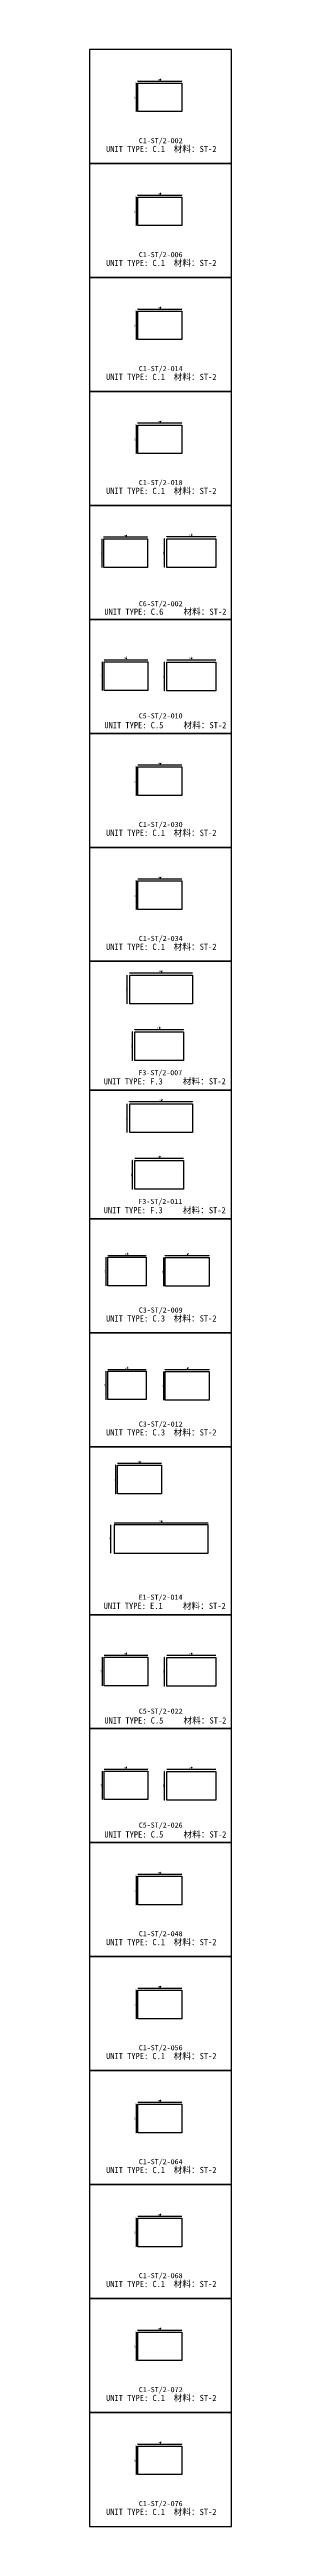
# Model space of a CAD drawing. Header units: millimetres. Extents: x -46966 to 138077, y -48408 to 2116.
# Drawn here: x 19477 to 22269, y -48408 to 47 of the extents above; entities that cross this region are included whole.
import ezdxf
from ezdxf.enums import TextEntityAlignment as Align

# ---------------------------------------------------------------- set-up
doc = ezdxf.new("R2010")
doc.units = ezdxf.units.MM
doc.layers.add('PART_NUMBER', color=3, linetype='Continuous')
doc.styles.add('样式 1', font='')
doc.styles.get('样式 1').set_extended_font_data('NSimSun')
doc.dimstyles.new('副本 ISO-25', dxfattribs={"dimtxt": 25, "dimasz": 10, "dimexe": 1.5, "dimexo": 0.5, "dimtad": 1, "dimlfac": 0.03937, "dimlunit": 5, "dimtxsty": '样式 1', "dimblk": 'ARCHTICK', "dimcen": 2.5, "dimclrd": 256, "dimclrt": 1, "dimazin": 3, "dimtfac": 1, "dimtmove": 0, "dimatfit": 3, "dimfxlon": 1})

# ---------------------------------------------------------------- blocks, each defined once
blk = doc.blocks.new('_ArchTick')
at = {"color": 0, "linetype": 'ByBlock', "const_width": 0.15}
blk.add_lwpolyline([(-0.5, -0.5), (0.5, 0.5)], dxfattribs=at)
blk = doc.blocks.new('*D725')
at = {"color": 0, "lineweight": -2, "transparency": 16777216}
for p, q in [((20430, -571), (20430, -568)), ((21290, -571), (21290, -568))]:
    blk.add_line(p, q, dxfattribs=at)
at = {"lineweight": -2, "transparency": 16777216}
blk.add_line((20430, -570), (21290, -570), dxfattribs=at)
at = {"layer": 'Defpoints', "color": 0, "transparency": 16777216}
for p in [(20430, -609), (21290, -570), (21290, -609)]:
    blk.add_point(p, dxfattribs=at)
at = {"lineweight": -2, "transparency": 16777216, "xscale": 10, "yscale": 10, "zscale": 10, "rotation": 180}
blk.add_blockref('_ArchTick', (20430, -570), dxfattribs=at)
at = {"lineweight": -2, "transparency": 16777216, "xscale": 10, "yscale": 10, "zscale": 10}
blk.add_blockref('_ArchTick', (21290, -570), dxfattribs=at)
at = {"color": 1, "transparency": 16777216, "insert": (20860, -541), "char_height": 25, "attachment_point": 5, "style": '样式 1'}
blk.add_mtext('\\A1;33{\\H1x;\\S7/8;}"', dxfattribs=at)
blk = doc.blocks.new('*D726')
at = {"color": 0, "lineweight": -2, "transparency": 16777216}
for p, q in [((20394, -609), (20392, -609)), ((20394, -1168), (20392, -1168))]:
    blk.add_line(p, q, dxfattribs=at)
at = {"lineweight": -2, "transparency": 16777216}
blk.add_line((20393, -609), (20393, -1168), dxfattribs=at)
at = {"layer": 'Defpoints', "color": 0, "transparency": 16777216}
for p in [(20430, -609), (20393, -1168), (20430, -1168)]:
    blk.add_point(p, dxfattribs=at)
at = {"lineweight": -2, "transparency": 16777216, "xscale": 10, "yscale": 10, "zscale": 10}
for p, rotation in [((20393, -609), 90), ((20393, -1168), 270)]:
    blk.add_blockref('_ArchTick', p, dxfattribs=dict(at, rotation=rotation))
at = {"color": 1, "transparency": 16777216, "insert": (20380, -889), "char_height": 25, "attachment_point": 5, "rotation": 90, "style": '样式 1'}
blk.add_mtext('\\A1;22"', dxfattribs=at)
blk = doc.blocks.new('*D739')
at = {"color": 0, "lineweight": -2, "transparency": 16777216}
for p, q in [((20430, -2800), (20430, -2798)), ((21290, -2800), (21290, -2798))]:
    blk.add_line(p, q, dxfattribs=at)
at = {"lineweight": -2, "transparency": 16777216}
blk.add_line((20430, -2799), (21290, -2799), dxfattribs=at)
at = {"layer": 'Defpoints', "color": 0, "transparency": 16777216}
for p in [(20430, -2839), (21290, -2799), (21290, -2839)]:
    blk.add_point(p, dxfattribs=at)
at = {"lineweight": -2, "transparency": 16777216, "xscale": 10, "yscale": 10, "zscale": 10, "rotation": 180}
blk.add_blockref('_ArchTick', (20430, -2799), dxfattribs=at)
at = {"lineweight": -2, "transparency": 16777216, "xscale": 10, "yscale": 10, "zscale": 10}
blk.add_blockref('_ArchTick', (21290, -2799), dxfattribs=at)
at = {"color": 1, "transparency": 16777216, "insert": (20860, -2770), "char_height": 25, "attachment_point": 5, "style": '样式 1'}
blk.add_mtext('\\A1;33{\\H1x;\\S7/8;}"', dxfattribs=at)
blk = doc.blocks.new('*D740')
at = {"color": 0, "lineweight": -2, "transparency": 16777216}
for p, q in [((20394, -2839), (20392, -2839)), ((20394, -3398), (20392, -3398))]:
    blk.add_line(p, q, dxfattribs=at)
at = {"lineweight": -2, "transparency": 16777216}
blk.add_line((20393, -2839), (20393, -3398), dxfattribs=at)
at = {"layer": 'Defpoints', "color": 0, "transparency": 16777216}
for p in [(20430, -2839), (20393, -3398), (20430, -3398)]:
    blk.add_point(p, dxfattribs=at)
at = {"lineweight": -2, "transparency": 16777216, "xscale": 10, "yscale": 10, "zscale": 10}
for p, rotation in [((20393, -2839), 90), ((20393, -3398), 270)]:
    blk.add_blockref('_ArchTick', p, dxfattribs=dict(at, rotation=rotation))
at = {"color": 1, "transparency": 16777216, "insert": (20380, -3118), "char_height": 25, "attachment_point": 5, "rotation": 90, "style": '样式 1'}
blk.add_mtext('\\A1;22"', dxfattribs=at)
blk = doc.blocks.new('*D749')
at = {"color": 0, "lineweight": -2, "transparency": 16777216}
for p, q in [((20430, -5030), (20430, -5027)), ((21290, -5030), (21290, -5027))]:
    blk.add_line(p, q, dxfattribs=at)
at = {"lineweight": -2, "transparency": 16777216}
blk.add_line((20430, -5029), (21290, -5029), dxfattribs=at)
at = {"layer": 'Defpoints', "color": 0, "transparency": 16777216}
for p in [(20430, -5068), (21290, -5029), (21290, -5068)]:
    blk.add_point(p, dxfattribs=at)
at = {"lineweight": -2, "transparency": 16777216, "xscale": 10, "yscale": 10, "zscale": 10, "rotation": 180}
blk.add_blockref('_ArchTick', (20430, -5029), dxfattribs=at)
at = {"lineweight": -2, "transparency": 16777216, "xscale": 10, "yscale": 10, "zscale": 10}
blk.add_blockref('_ArchTick', (21290, -5029), dxfattribs=at)
at = {"color": 1, "transparency": 16777216, "insert": (20860, -5000), "char_height": 25, "attachment_point": 5, "style": '样式 1'}
blk.add_mtext('\\A1;33{\\H1x;\\S7/8;}"', dxfattribs=at)
blk = doc.blocks.new('*D750')
at = {"color": 0, "lineweight": -2, "transparency": 16777216}
for p, q in [((20394, -5068), (20392, -5068)), ((20394, -5627), (20392, -5627))]:
    blk.add_line(p, q, dxfattribs=at)
at = {"lineweight": -2, "transparency": 16777216}
blk.add_line((20393, -5068), (20393, -5627), dxfattribs=at)
at = {"layer": 'Defpoints', "color": 0, "transparency": 16777216}
for p in [(20430, -5068), (20393, -5627), (20430, -5627)]:
    blk.add_point(p, dxfattribs=at)
at = {"lineweight": -2, "transparency": 16777216, "xscale": 10, "yscale": 10, "zscale": 10}
for p, rotation in [((20393, -5068), 90), ((20393, -5627), 270)]:
    blk.add_blockref('_ArchTick', p, dxfattribs=dict(at, rotation=rotation))
at = {"color": 1, "transparency": 16777216, "insert": (20380, -5348), "char_height": 25, "attachment_point": 5, "rotation": 90, "style": '样式 1'}
blk.add_mtext('\\A1;22"', dxfattribs=at)
blk = doc.blocks.new('*D762')
at = {"color": 0, "lineweight": -2, "transparency": 16777216}
for p, q in [((20430, -7259), (20430, -7257)), ((21290, -7259), (21290, -7257))]:
    blk.add_line(p, q, dxfattribs=at)
at = {"lineweight": -2, "transparency": 16777216}
blk.add_line((20430, -7258), (21290, -7258), dxfattribs=at)
at = {"layer": 'Defpoints', "color": 0, "transparency": 16777216}
for p in [(21290, -7258), (20430, -7298), (21290, -7298)]:
    blk.add_point(p, dxfattribs=at)
at = {"lineweight": -2, "transparency": 16777216, "xscale": 10, "yscale": 10, "zscale": 10, "rotation": 180}
blk.add_blockref('_ArchTick', (20430, -7258), dxfattribs=at)
at = {"lineweight": -2, "transparency": 16777216, "xscale": 10, "yscale": 10, "zscale": 10}
blk.add_blockref('_ArchTick', (21290, -7258), dxfattribs=at)
at = {"color": 1, "transparency": 16777216, "insert": (20860, -7229), "char_height": 25, "attachment_point": 5, "style": '样式 1'}
blk.add_mtext('\\A1;33{\\H1x;\\S7/8;}"', dxfattribs=at)
blk = doc.blocks.new('*D753')
at = {"color": 0, "lineweight": -2, "transparency": 16777216}
for p, q in [((20394, -7298), (20392, -7298)), ((20394, -7857), (20392, -7857))]:
    blk.add_line(p, q, dxfattribs=at)
at = {"lineweight": -2, "transparency": 16777216}
blk.add_line((20393, -7298), (20393, -7857), dxfattribs=at)
at = {"layer": 'Defpoints', "color": 0, "transparency": 16777216}
for p in [(20430, -7298), (20393, -7857), (20430, -7857)]:
    blk.add_point(p, dxfattribs=at)
at = {"lineweight": -2, "transparency": 16777216, "xscale": 10, "yscale": 10, "zscale": 10}
for p, rotation in [((20393, -7298), 90), ((20393, -7857), 270)]:
    blk.add_blockref('_ArchTick', p, dxfattribs=dict(at, rotation=rotation))
at = {"color": 1, "transparency": 16777216, "insert": (20380, -7577), "char_height": 25, "attachment_point": 5, "rotation": 90, "style": '样式 1'}
blk.add_mtext('\\A1;22"', dxfattribs=at)
blk = doc.blocks.new('*D769')
at = {"color": 0, "lineweight": -2, "transparency": 16777216}
for p, q in [((19765, -11892), (19765, -11889)), ((20626, -11892), (20626, -11889))]:
    blk.add_line(p, q, dxfattribs=at)
at = {"lineweight": -2, "transparency": 16777216}
blk.add_line((19765, -11891), (20626, -11891), dxfattribs=at)
at = {"layer": 'Defpoints', "color": 0, "transparency": 16777216}
for p in [(19765, -11930), (20626, -11891), (20626, -11930)]:
    blk.add_point(p, dxfattribs=at)
at = {"lineweight": -2, "transparency": 16777216, "xscale": 10, "yscale": 10, "zscale": 10, "rotation": 180}
blk.add_blockref('_ArchTick', (19765, -11891), dxfattribs=at)
at = {"lineweight": -2, "transparency": 16777216, "xscale": 10, "yscale": 10, "zscale": 10}
blk.add_blockref('_ArchTick', (20626, -11891), dxfattribs=at)
at = {"color": 1, "transparency": 16777216, "insert": (20196, -11862), "char_height": 25, "attachment_point": 5, "style": '样式 1'}
blk.add_mtext('\\A1;33{\\H1x;\\S7/8;}"', dxfattribs=at)
blk = doc.blocks.new('*D770')
at = {"color": 0, "lineweight": -2, "transparency": 16777216}
for p, q in [((19730, -11930), (19727, -11930)), ((19730, -12489), (19727, -12489))]:
    blk.add_line(p, q, dxfattribs=at)
at = {"lineweight": -2, "transparency": 16777216}
blk.add_line((19729, -11930), (19729, -12489), dxfattribs=at)
at = {"layer": 'Defpoints', "color": 0, "transparency": 16777216}
for p in [(19765, -11930), (19729, -12489), (19765, -12489)]:
    blk.add_point(p, dxfattribs=at)
at = {"lineweight": -2, "transparency": 16777216, "xscale": 10, "yscale": 10, "zscale": 10}
for p, rotation in [((19729, -11930), 90), ((19729, -12489), 270)]:
    blk.add_blockref('_ArchTick', p, dxfattribs=dict(at, rotation=rotation))
at = {"color": 1, "transparency": 16777216, "insert": (19716, -12210), "char_height": 25, "attachment_point": 5, "rotation": 90, "style": '样式 1'}
blk.add_mtext('\\A1;22"', dxfattribs=at)
blk = doc.blocks.new('*D771')
at = {"color": 0, "lineweight": -2, "transparency": 16777216}
for p, q in [((20997, -11892), (20997, -11889)), ((21956, -11892), (21956, -11889))]:
    blk.add_line(p, q, dxfattribs=at)
at = {"lineweight": -2, "transparency": 16777216}
blk.add_line((20997, -11891), (21956, -11891), dxfattribs=at)
at = {"layer": 'Defpoints', "color": 0, "transparency": 16777216}
for p in [(20997, -11938), (21956, -11891), (21956, -11938)]:
    blk.add_point(p, dxfattribs=at)
at = {"lineweight": -2, "transparency": 16777216, "xscale": 10, "yscale": 10, "zscale": 10, "rotation": 180}
blk.add_blockref('_ArchTick', (20997, -11891), dxfattribs=at)
at = {"lineweight": -2, "transparency": 16777216, "xscale": 10, "yscale": 10, "zscale": 10}
blk.add_blockref('_ArchTick', (21956, -11891), dxfattribs=at)
at = {"color": 1, "transparency": 16777216, "insert": (21477, -11862), "char_height": 25, "attachment_point": 5, "style": '样式 1'}
blk.add_mtext('\\A1;37{\\H1x;\\S3/4;}"', dxfattribs=at)
blk = doc.blocks.new('*D772')
at = {"color": 0, "lineweight": -2, "transparency": 16777216}
for p, q in [((20950, -11938), (20948, -11938)), ((20950, -12496), (20948, -12496))]:
    blk.add_line(p, q, dxfattribs=at)
at = {"lineweight": -2, "transparency": 16777216}
blk.add_line((20949, -12496), (20949, -11938), dxfattribs=at)
at = {"layer": 'Defpoints', "color": 0, "transparency": 16777216}
for p in [(20949, -11938), (20997, -11938), (20997, -12496)]:
    blk.add_point(p, dxfattribs=at)
at = {"lineweight": -2, "transparency": 16777216, "xscale": 10, "yscale": 10, "zscale": 10}
for p, rotation in [((20949, -11938), 90), ((20949, -12496), 270)]:
    blk.add_blockref('_ArchTick', p, dxfattribs=dict(at, rotation=rotation))
at = {"color": 1, "transparency": 16777216, "insert": (20936, -12217), "char_height": 25, "attachment_point": 5, "rotation": 90, "style": '样式 1'}
blk.add_mtext('\\A1;22"', dxfattribs=at)
blk = doc.blocks.new('*D779')
at = {"color": 0, "lineweight": -2, "transparency": 16777216}
for p, q in [((19760, -9489), (19760, -9487)), ((20621, -9489), (20621, -9487))]:
    blk.add_line(p, q, dxfattribs=at)
at = {"lineweight": -2, "transparency": 16777216}
blk.add_line((19760, -9488), (20621, -9488), dxfattribs=at)
at = {"layer": 'Defpoints', "color": 0, "transparency": 16777216}
for p in [(19760, -9527), (20621, -9488), (20621, -9527)]:
    blk.add_point(p, dxfattribs=at)
at = {"lineweight": -2, "transparency": 16777216, "xscale": 10, "yscale": 10, "zscale": 10, "rotation": 180}
blk.add_blockref('_ArchTick', (19760, -9488), dxfattribs=at)
at = {"lineweight": -2, "transparency": 16777216, "xscale": 10, "yscale": 10, "zscale": 10}
blk.add_blockref('_ArchTick', (20621, -9488), dxfattribs=at)
at = {"color": 1, "transparency": 16777216, "insert": (20190, -9459), "char_height": 25, "attachment_point": 5, "style": '样式 1'}
blk.add_mtext('\\A1;33{\\H1x;\\S7/8;}"', dxfattribs=at)
blk = doc.blocks.new('*D780')
at = {"color": 0, "lineweight": -2, "transparency": 16777216}
for p, q in [((19725, -9527), (19722, -9527)), ((19725, -10086), (19722, -10086))]:
    blk.add_line(p, q, dxfattribs=at)
at = {"lineweight": -2, "transparency": 16777216}
blk.add_line((19724, -9527), (19724, -10086), dxfattribs=at)
at = {"layer": 'Defpoints', "color": 0, "transparency": 16777216}
for p in [(19760, -9527), (19724, -10086), (19760, -10086)]:
    blk.add_point(p, dxfattribs=at)
at = {"lineweight": -2, "transparency": 16777216, "xscale": 10, "yscale": 10, "zscale": 10}
for p, rotation in [((19724, -9527), 90), ((19724, -10086), 270)]:
    blk.add_blockref('_ArchTick', p, dxfattribs=dict(at, rotation=rotation))
at = {"color": 1, "transparency": 16777216, "insert": (19710, -9807), "char_height": 25, "attachment_point": 5, "rotation": 90, "style": '样式 1'}
blk.add_mtext('\\A1;22"', dxfattribs=at)
blk = doc.blocks.new('*D764')
at = {"color": 0, "lineweight": -2, "transparency": 16777216}
for p, q in [((20997, -9478), (20997, -9475)), ((21956, -9478), (21956, -9475))]:
    blk.add_line(p, q, dxfattribs=at)
at = {"lineweight": -2, "transparency": 16777216}
blk.add_line((20997, -9477), (21956, -9477), dxfattribs=at)
at = {"layer": 'Defpoints', "color": 0, "transparency": 16777216}
for p in [(20997, -9524), (21956, -9477), (21956, -9524)]:
    blk.add_point(p, dxfattribs=at)
at = {"lineweight": -2, "transparency": 16777216, "xscale": 10, "yscale": 10, "zscale": 10, "rotation": 180}
blk.add_blockref('_ArchTick', (20997, -9477), dxfattribs=at)
at = {"lineweight": -2, "transparency": 16777216, "xscale": 10, "yscale": 10, "zscale": 10}
blk.add_blockref('_ArchTick', (21956, -9477), dxfattribs=at)
at = {"color": 1, "transparency": 16777216, "insert": (21477, -9448), "char_height": 25, "attachment_point": 5, "style": '样式 1'}
blk.add_mtext('\\A1;37{\\H1x;\\S3/4;}"', dxfattribs=at)
blk = doc.blocks.new('*D765')
at = {"color": 0, "lineweight": -2, "transparency": 16777216}
for p, q in [((20950, -9524), (20948, -9524)), ((20950, -10082), (20948, -10082))]:
    blk.add_line(p, q, dxfattribs=at)
at = {"lineweight": -2, "transparency": 16777216}
blk.add_line((20949, -10082), (20949, -9524), dxfattribs=at)
at = {"layer": 'Defpoints', "color": 0, "transparency": 16777216}
for p in [(20949, -9524), (20997, -9524), (20997, -10082)]:
    blk.add_point(p, dxfattribs=at)
at = {"lineweight": -2, "transparency": 16777216, "xscale": 10, "yscale": 10, "zscale": 10}
for p, rotation in [((20949, -9524), 90), ((20949, -10082), 270)]:
    blk.add_blockref('_ArchTick', p, dxfattribs=dict(at, rotation=rotation))
at = {"color": 1, "transparency": 16777216, "insert": (20936, -9803), "char_height": 25, "attachment_point": 5, "rotation": 90, "style": '样式 1'}
blk.add_mtext('\\A1;22"', dxfattribs=at)
blk = doc.blocks.new('*D787')
at = {"color": 0, "lineweight": -2, "transparency": 16777216}
for p, q in [((20430, -13948), (20430, -13946)), ((21290, -13948), (21290, -13946))]:
    blk.add_line(p, q, dxfattribs=at)
at = {"lineweight": -2, "transparency": 16777216}
blk.add_line((20430, -13947), (21290, -13947), dxfattribs=at)
at = {"layer": 'Defpoints', "color": 0, "transparency": 16777216}
for p in [(20430, -13987), (21290, -13947), (21290, -13987)]:
    blk.add_point(p, dxfattribs=at)
at = {"lineweight": -2, "transparency": 16777216, "xscale": 10, "yscale": 10, "zscale": 10, "rotation": 180}
blk.add_blockref('_ArchTick', (20430, -13947), dxfattribs=at)
at = {"lineweight": -2, "transparency": 16777216, "xscale": 10, "yscale": 10, "zscale": 10}
blk.add_blockref('_ArchTick', (21290, -13947), dxfattribs=at)
at = {"color": 1, "transparency": 16777216, "insert": (20860, -13918), "char_height": 25, "attachment_point": 5, "style": '样式 1'}
blk.add_mtext('\\A1;33{\\H1x;\\S7/8;}"', dxfattribs=at)
blk = doc.blocks.new('*D788')
at = {"color": 0, "lineweight": -2, "transparency": 16777216}
for p, q in [((20394, -13987), (20392, -13987)), ((20394, -14545), (20392, -14545))]:
    blk.add_line(p, q, dxfattribs=at)
at = {"lineweight": -2, "transparency": 16777216}
blk.add_line((20393, -13987), (20393, -14545), dxfattribs=at)
at = {"layer": 'Defpoints', "color": 0, "transparency": 16777216}
for p in [(20430, -13987), (20393, -14545), (20430, -14545)]:
    blk.add_point(p, dxfattribs=at)
at = {"lineweight": -2, "transparency": 16777216, "xscale": 10, "yscale": 10, "zscale": 10}
for p, rotation in [((20393, -13987), 90), ((20393, -14545), 270)]:
    blk.add_blockref('_ArchTick', p, dxfattribs=dict(at, rotation=rotation))
at = {"color": 1, "transparency": 16777216, "insert": (20380, -14266), "char_height": 25, "attachment_point": 5, "rotation": 90, "style": '样式 1'}
blk.add_mtext('\\A1;22"', dxfattribs=at)
blk = doc.blocks.new('*D797')
at = {"color": 0, "lineweight": -2, "transparency": 16777216}
for p, q in [((20430, -16178), (20430, -16175)), ((21290, -16178), (21290, -16175))]:
    blk.add_line(p, q, dxfattribs=at)
at = {"lineweight": -2, "transparency": 16777216}
blk.add_line((20430, -16177), (21290, -16177), dxfattribs=at)
at = {"layer": 'Defpoints', "color": 0, "transparency": 16777216}
for p in [(20430, -16216), (21290, -16177), (21290, -16216)]:
    blk.add_point(p, dxfattribs=at)
at = {"lineweight": -2, "transparency": 16777216, "xscale": 10, "yscale": 10, "zscale": 10, "rotation": 180}
blk.add_blockref('_ArchTick', (20430, -16177), dxfattribs=at)
at = {"lineweight": -2, "transparency": 16777216, "xscale": 10, "yscale": 10, "zscale": 10}
blk.add_blockref('_ArchTick', (21290, -16177), dxfattribs=at)
at = {"color": 1, "transparency": 16777216, "insert": (20860, -16148), "char_height": 25, "attachment_point": 5, "style": '样式 1'}
blk.add_mtext('\\A1;33{\\H1x;\\S7/8;}"', dxfattribs=at)
blk = doc.blocks.new('*D798')
at = {"color": 0, "lineweight": -2, "transparency": 16777216}
for p, q in [((20394, -16216), (20392, -16216)), ((20394, -16775), (20392, -16775))]:
    blk.add_line(p, q, dxfattribs=at)
at = {"lineweight": -2, "transparency": 16777216}
blk.add_line((20393, -16216), (20393, -16775), dxfattribs=at)
at = {"layer": 'Defpoints', "color": 0, "transparency": 16777216}
for p in [(20430, -16216), (20393, -16775), (20430, -16775)]:
    blk.add_point(p, dxfattribs=at)
at = {"lineweight": -2, "transparency": 16777216, "xscale": 10, "yscale": 10, "zscale": 10}
for p, rotation in [((20393, -16216), 90), ((20393, -16775), 270)]:
    blk.add_blockref('_ArchTick', p, dxfattribs=dict(at, rotation=rotation))
at = {"color": 1, "transparency": 16777216, "insert": (20380, -16496), "char_height": 25, "attachment_point": 5, "rotation": 90, "style": '样式 1'}
blk.add_mtext('\\A1;22"', dxfattribs=at)
blk = doc.blocks.new('*D811')
at = {"color": 0, "lineweight": -2, "transparency": 16777216}
for p, q in [((20268, -18016), (20268, -18013)), ((21504, -18016), (21504, -18013))]:
    blk.add_line(p, q, dxfattribs=at)
at = {"lineweight": -2, "transparency": 16777216}
blk.add_line((20268, -18015), (21504, -18015), dxfattribs=at)
at = {"layer": 'Defpoints', "color": 0, "transparency": 16777216}
for p in [(20268, -18059), (21504, -18015), (21504, -18059)]:
    blk.add_point(p, dxfattribs=at)
at = {"lineweight": -2, "transparency": 16777216, "xscale": 10, "yscale": 10, "zscale": 10, "rotation": 180}
blk.add_blockref('_ArchTick', (20268, -18015), dxfattribs=at)
at = {"lineweight": -2, "transparency": 16777216, "xscale": 10, "yscale": 10, "zscale": 10}
blk.add_blockref('_ArchTick', (21504, -18015), dxfattribs=at)
at = {"color": 1, "transparency": 16777216, "insert": (20886, -17986), "char_height": 25, "attachment_point": 5, "style": '样式 1'}
blk.add_mtext('\\A1;48{\\H1x;\\S5/8;}"', dxfattribs=at)
blk = doc.blocks.new('*D812')
at = {"color": 0, "lineweight": -2, "transparency": 16777216}
for p, q in [((20222, -18059), (20219, -18059)), ((20222, -18618), (20219, -18618))]:
    blk.add_line(p, q, dxfattribs=at)
at = {"lineweight": -2, "transparency": 16777216}
blk.add_line((20221, -18618), (20221, -18059), dxfattribs=at)
at = {"layer": 'Defpoints', "color": 0, "transparency": 16777216}
for p in [(20221, -18059), (20268, -18059), (20268, -18618)]:
    blk.add_point(p, dxfattribs=at)
at = {"lineweight": -2, "transparency": 16777216, "xscale": 10, "yscale": 10, "zscale": 10}
for p, rotation in [((20221, -18059), 90), ((20221, -18618), 270)]:
    blk.add_blockref('_ArchTick', p, dxfattribs=dict(at, rotation=rotation))
at = {"color": 1, "transparency": 16777216, "insert": (20208, -18339), "char_height": 25, "attachment_point": 5, "rotation": 90, "style": '样式 1'}
blk.add_mtext('\\A1;22"', dxfattribs=at)
blk = doc.blocks.new('*D813')
at = {"color": 0, "lineweight": -2, "transparency": 16777216}
for p, q in [((20369, -19123), (20369, -19120)), ((21328, -19123), (21328, -19120))]:
    blk.add_line(p, q, dxfattribs=at)
at = {"lineweight": -2, "transparency": 16777216}
blk.add_line((20369, -19122), (21328, -19122), dxfattribs=at)
at = {"layer": 'Defpoints', "color": 0, "transparency": 16777216}
for p in [(20369, -19169), (21328, -19122), (21328, -19169)]:
    blk.add_point(p, dxfattribs=at)
at = {"lineweight": -2, "transparency": 16777216, "xscale": 10, "yscale": 10, "zscale": 10, "rotation": 180}
blk.add_blockref('_ArchTick', (20369, -19122), dxfattribs=at)
at = {"lineweight": -2, "transparency": 16777216, "xscale": 10, "yscale": 10, "zscale": 10}
blk.add_blockref('_ArchTick', (21328, -19122), dxfattribs=at)
at = {"color": 1, "transparency": 16777216, "insert": (20848, -19093), "char_height": 25, "attachment_point": 5, "style": '样式 1'}
blk.add_mtext('\\A1;37{\\H1x;\\S3/4;}"', dxfattribs=at)
blk = doc.blocks.new('*D814')
at = {"color": 0, "lineweight": -2, "transparency": 16777216}
for p, q in [((20322, -19169), (20319, -19169)), ((20322, -19728), (20319, -19728))]:
    blk.add_line(p, q, dxfattribs=at)
at = {"lineweight": -2, "transparency": 16777216}
blk.add_line((20321, -19728), (20321, -19169), dxfattribs=at)
at = {"layer": 'Defpoints', "color": 0, "transparency": 16777216}
for p in [(20321, -19169), (20369, -19169), (20369, -19728)]:
    blk.add_point(p, dxfattribs=at)
at = {"lineweight": -2, "transparency": 16777216, "xscale": 10, "yscale": 10, "zscale": 10}
for p, rotation in [((20321, -19169), 90), ((20321, -19728), 270)]:
    blk.add_blockref('_ArchTick', p, dxfattribs=dict(at, rotation=rotation))
at = {"color": 1, "transparency": 16777216, "insert": (20308, -19448), "char_height": 25, "attachment_point": 5, "rotation": 90, "style": '样式 1'}
blk.add_mtext('\\A1;22"', dxfattribs=at)
blk = doc.blocks.new('*D823')
at = {"color": 0, "lineweight": -2, "transparency": 16777216}
for p, q in [((20268, -20536), (20268, -20534)), ((21504, -20536), (21504, -20534))]:
    blk.add_line(p, q, dxfattribs=at)
at = {"lineweight": -2, "transparency": 16777216}
blk.add_line((20268, -20535), (21504, -20535), dxfattribs=at)
at = {"layer": 'Defpoints', "color": 0, "transparency": 16777216}
for p in [(20268, -20580), (21504, -20535), (21504, -20580)]:
    blk.add_point(p, dxfattribs=at)
at = {"lineweight": -2, "transparency": 16777216, "xscale": 10, "yscale": 10, "zscale": 10, "rotation": 180}
blk.add_blockref('_ArchTick', (20268, -20535), dxfattribs=at)
at = {"lineweight": -2, "transparency": 16777216, "xscale": 10, "yscale": 10, "zscale": 10}
blk.add_blockref('_ArchTick', (21504, -20535), dxfattribs=at)
at = {"color": 1, "transparency": 16777216, "insert": (20886, -20506), "char_height": 25, "attachment_point": 5, "style": '样式 1'}
blk.add_mtext('\\A1;48{\\H1x;\\S5/8;}"', dxfattribs=at)
blk = doc.blocks.new('*D824')
at = {"color": 0, "lineweight": -2, "transparency": 16777216}
for p, q in [((20222, -20580), (20219, -20580)), ((20222, -21138), (20219, -21138))]:
    blk.add_line(p, q, dxfattribs=at)
at = {"lineweight": -2, "transparency": 16777216}
blk.add_line((20221, -21138), (20221, -20580), dxfattribs=at)
at = {"layer": 'Defpoints', "color": 0, "transparency": 16777216}
for p in [(20221, -20580), (20268, -20580), (20268, -21138)]:
    blk.add_point(p, dxfattribs=at)
at = {"lineweight": -2, "transparency": 16777216, "xscale": 10, "yscale": 10, "zscale": 10}
for p, rotation in [((20221, -20580), 90), ((20221, -21138), 270)]:
    blk.add_blockref('_ArchTick', p, dxfattribs=dict(at, rotation=rotation))
at = {"color": 1, "transparency": 16777216, "insert": (20208, -20859), "char_height": 25, "attachment_point": 5, "rotation": 90, "style": '样式 1'}
blk.add_mtext('\\A1;22"', dxfattribs=at)
blk = doc.blocks.new('*D825')
at = {"color": 0, "lineweight": -2, "transparency": 16777216}
for p, q in [((20369, -21643), (20369, -21641)), ((21328, -21643), (21328, -21641))]:
    blk.add_line(p, q, dxfattribs=at)
at = {"lineweight": -2, "transparency": 16777216}
blk.add_line((20369, -21642), (21328, -21642), dxfattribs=at)
at = {"layer": 'Defpoints', "color": 0, "transparency": 16777216}
for p in [(20369, -21689), (21328, -21642), (21328, -21689)]:
    blk.add_point(p, dxfattribs=at)
at = {"lineweight": -2, "transparency": 16777216, "xscale": 10, "yscale": 10, "zscale": 10, "rotation": 180}
blk.add_blockref('_ArchTick', (20369, -21642), dxfattribs=at)
at = {"lineweight": -2, "transparency": 16777216, "xscale": 10, "yscale": 10, "zscale": 10}
blk.add_blockref('_ArchTick', (21328, -21642), dxfattribs=at)
at = {"color": 1, "transparency": 16777216, "insert": (20848, -21613), "char_height": 25, "attachment_point": 5, "style": '样式 1'}
blk.add_mtext('\\A1;37{\\H1x;\\S3/4;}"', dxfattribs=at)
blk = doc.blocks.new('*D826')
at = {"color": 0, "lineweight": -2, "transparency": 16777216}
for p, q in [((20322, -21689), (20319, -21689)), ((20322, -22248), (20319, -22248))]:
    blk.add_line(p, q, dxfattribs=at)
at = {"lineweight": -2, "transparency": 16777216}
blk.add_line((20321, -22248), (20321, -21689), dxfattribs=at)
at = {"layer": 'Defpoints', "color": 0, "transparency": 16777216}
for p in [(20321, -21689), (20369, -21689), (20369, -22248)]:
    blk.add_point(p, dxfattribs=at)
at = {"lineweight": -2, "transparency": 16777216, "xscale": 10, "yscale": 10, "zscale": 10}
for p, rotation in [((20321, -21689), 90), ((20321, -22248), 270)]:
    blk.add_blockref('_ArchTick', p, dxfattribs=dict(at, rotation=rotation))
at = {"color": 1, "transparency": 16777216, "insert": (20308, -21969), "char_height": 25, "attachment_point": 5, "rotation": 90, "style": '样式 1'}
blk.add_mtext('\\A1;22"', dxfattribs=at)
blk = doc.blocks.new('*D829')
at = {"color": 0, "lineweight": -2, "transparency": 16777216}
for p, q in [((19839, -23545), (19839, -23542)), ((20595, -23545), (20595, -23542))]:
    blk.add_line(p, q, dxfattribs=at)
at = {"lineweight": -2, "transparency": 16777216}
blk.add_line((19839, -23544), (20595, -23544), dxfattribs=at)
at = {"layer": 'Defpoints', "color": 0, "transparency": 16777216}
for p in [(19839, -23576), (20595, -23544), (20595, -23576)]:
    blk.add_point(p, dxfattribs=at)
at = {"lineweight": -2, "transparency": 16777216, "xscale": 10, "yscale": 10, "zscale": 10, "rotation": 180}
blk.add_blockref('_ArchTick', (19839, -23544), dxfattribs=at)
at = {"lineweight": -2, "transparency": 16777216, "xscale": 10, "yscale": 10, "zscale": 10}
blk.add_blockref('_ArchTick', (20595, -23544), dxfattribs=at)
at = {"color": 1, "transparency": 16777216, "insert": (20217, -23514), "char_height": 25, "attachment_point": 5, "style": '样式 1'}
blk.add_mtext('\\A1;29{\\H1x;\\S3/4;}"', dxfattribs=at)
blk = doc.blocks.new('*D830')
at = {"color": 0, "lineweight": -2, "transparency": 16777216}
for p, q in [((19801, -23576), (19798, -23576)), ((19801, -24135), (19798, -24135))]:
    blk.add_line(p, q, dxfattribs=at)
at = {"lineweight": -2, "transparency": 16777216}
blk.add_line((19800, -23576), (19800, -24135), dxfattribs=at)
at = {"layer": 'Defpoints', "color": 0, "transparency": 16777216}
for p in [(19839, -23576), (19800, -24135), (19839, -24135)]:
    blk.add_point(p, dxfattribs=at)
at = {"lineweight": -2, "transparency": 16777216, "xscale": 10, "yscale": 10, "zscale": 10}
for p, rotation in [((19800, -23576), 90), ((19800, -24135), 270)]:
    blk.add_blockref('_ArchTick', p, dxfattribs=dict(at, rotation=rotation))
at = {"color": 1, "transparency": 16777216, "insert": (19787, -23856), "char_height": 25, "attachment_point": 5, "rotation": 90, "style": '样式 1'}
blk.add_mtext('\\A1;22"', dxfattribs=at)
blk = doc.blocks.new('*D831')
at = {"color": 0, "lineweight": -2, "transparency": 16777216}
for p, q in [((20967, -23548), (20967, -23546)), ((21827, -23548), (21827, -23546))]:
    blk.add_line(p, q, dxfattribs=at)
at = {"lineweight": -2, "transparency": 16777216}
blk.add_line((20967, -23547), (21827, -23547), dxfattribs=at)
at = {"layer": 'Defpoints', "color": 0, "transparency": 16777216}
for p in [(20967, -23586), (21827, -23547), (21827, -23586)]:
    blk.add_point(p, dxfattribs=at)
at = {"lineweight": -2, "transparency": 16777216, "xscale": 10, "yscale": 10, "zscale": 10, "rotation": 180}
blk.add_blockref('_ArchTick', (20967, -23547), dxfattribs=at)
at = {"lineweight": -2, "transparency": 16777216, "xscale": 10, "yscale": 10, "zscale": 10}
blk.add_blockref('_ArchTick', (21827, -23547), dxfattribs=at)
at = {"color": 1, "transparency": 16777216, "insert": (21397, -23518), "char_height": 25, "attachment_point": 5, "style": '样式 1'}
blk.add_mtext('\\A1;33{\\H1x;\\S7/8;}"', dxfattribs=at)
blk = doc.blocks.new('*D832')
at = {"color": 0, "lineweight": -2, "transparency": 16777216}
for p, q in [((20931, -23586), (20929, -23586)), ((20931, -24145), (20929, -24145))]:
    blk.add_line(p, q, dxfattribs=at)
at = {"lineweight": -2, "transparency": 16777216}
blk.add_line((20930, -23586), (20930, -24145), dxfattribs=at)
at = {"layer": 'Defpoints', "color": 0, "transparency": 16777216}
for p in [(20967, -23586), (20930, -24145), (20967, -24145)]:
    blk.add_point(p, dxfattribs=at)
at = {"lineweight": -2, "transparency": 16777216, "xscale": 10, "yscale": 10, "zscale": 10}
for p, rotation in [((20930, -23586), 90), ((20930, -24145), 270)]:
    blk.add_blockref('_ArchTick', p, dxfattribs=dict(at, rotation=rotation))
at = {"color": 1, "transparency": 16777216, "insert": (20917, -23866), "char_height": 25, "attachment_point": 5, "rotation": 90, "style": '样式 1'}
blk.add_mtext('\\A1;22"', dxfattribs=at)
blk = doc.blocks.new('*D841')
at = {"color": 0, "lineweight": -2, "transparency": 16777216}
for p, q in [((19839, -25774), (19839, -25772)), ((20595, -25774), (20595, -25772))]:
    blk.add_line(p, q, dxfattribs=at)
at = {"lineweight": -2, "transparency": 16777216}
blk.add_line((19839, -25773), (20595, -25773), dxfattribs=at)
at = {"layer": 'Defpoints', "color": 0, "transparency": 16777216}
for p in [(19839, -25806), (20595, -25773), (20595, -25806)]:
    blk.add_point(p, dxfattribs=at)
at = {"lineweight": -2, "transparency": 16777216, "xscale": 10, "yscale": 10, "zscale": 10, "rotation": 180}
blk.add_blockref('_ArchTick', (19839, -25773), dxfattribs=at)
at = {"lineweight": -2, "transparency": 16777216, "xscale": 10, "yscale": 10, "zscale": 10}
blk.add_blockref('_ArchTick', (20595, -25773), dxfattribs=at)
at = {"color": 1, "transparency": 16777216, "insert": (20217, -25744), "char_height": 25, "attachment_point": 5, "style": '样式 1'}
blk.add_mtext('\\A1;29{\\H1x;\\S3/4;}"', dxfattribs=at)
blk = doc.blocks.new('*D842')
at = {"color": 0, "lineweight": -2, "transparency": 16777216}
for p, q in [((19801, -25806), (19798, -25806)), ((19801, -26365), (19798, -26365))]:
    blk.add_line(p, q, dxfattribs=at)
at = {"lineweight": -2, "transparency": 16777216}
blk.add_line((19800, -25806), (19800, -26365), dxfattribs=at)
at = {"layer": 'Defpoints', "color": 0, "transparency": 16777216}
for p in [(19839, -25806), (19800, -26365), (19839, -26365)]:
    blk.add_point(p, dxfattribs=at)
at = {"lineweight": -2, "transparency": 16777216, "xscale": 10, "yscale": 10, "zscale": 10}
for p, rotation in [((19800, -25806), 90), ((19800, -26365), 270)]:
    blk.add_blockref('_ArchTick', p, dxfattribs=dict(at, rotation=rotation))
at = {"color": 1, "transparency": 16777216, "insert": (19787, -26085), "char_height": 25, "attachment_point": 5, "rotation": 90, "style": '样式 1'}
blk.add_mtext('\\A1;22"', dxfattribs=at)
blk = doc.blocks.new('*D843')
at = {"color": 0, "lineweight": -2, "transparency": 16777216}
for p, q in [((20967, -25778), (20967, -25775)), ((21827, -25778), (21827, -25775))]:
    blk.add_line(p, q, dxfattribs=at)
at = {"lineweight": -2, "transparency": 16777216}
blk.add_line((20967, -25777), (21827, -25777), dxfattribs=at)
at = {"layer": 'Defpoints', "color": 0, "transparency": 16777216}
for p in [(20967, -25816), (21827, -25777), (21827, -25816)]:
    blk.add_point(p, dxfattribs=at)
at = {"lineweight": -2, "transparency": 16777216, "xscale": 10, "yscale": 10, "zscale": 10, "rotation": 180}
blk.add_blockref('_ArchTick', (20967, -25777), dxfattribs=at)
at = {"lineweight": -2, "transparency": 16777216, "xscale": 10, "yscale": 10, "zscale": 10}
blk.add_blockref('_ArchTick', (21827, -25777), dxfattribs=at)
at = {"color": 1, "transparency": 16777216, "insert": (21397, -25748), "char_height": 25, "attachment_point": 5, "style": '样式 1'}
blk.add_mtext('\\A1;33{\\H1x;\\S7/8;}"', dxfattribs=at)
blk = doc.blocks.new('*D844')
at = {"color": 0, "lineweight": -2, "transparency": 16777216}
for p, q in [((20931, -25816), (20929, -25816)), ((20931, -26375), (20929, -26375))]:
    blk.add_line(p, q, dxfattribs=at)
at = {"lineweight": -2, "transparency": 16777216}
blk.add_line((20930, -25816), (20930, -26375), dxfattribs=at)
at = {"layer": 'Defpoints', "color": 0, "transparency": 16777216}
for p in [(20967, -25816), (20930, -26375), (20967, -26375)]:
    blk.add_point(p, dxfattribs=at)
at = {"lineweight": -2, "transparency": 16777216, "xscale": 10, "yscale": 10, "zscale": 10}
for p, rotation in [((20930, -25816), 90), ((20930, -26375), 270)]:
    blk.add_blockref('_ArchTick', p, dxfattribs=dict(at, rotation=rotation))
at = {"color": 1, "transparency": 16777216, "insert": (20917, -26095), "char_height": 25, "attachment_point": 5, "rotation": 90, "style": '样式 1'}
blk.add_mtext('\\A1;22"', dxfattribs=at)
blk = doc.blocks.new('*D861')
at = {"color": 0, "lineweight": -2, "transparency": 16777216}
for p, q in [((20030, -27610), (20030, -27607)), ((20890, -27610), (20890, -27607))]:
    blk.add_line(p, q, dxfattribs=at)
at = {"lineweight": -2, "transparency": 16777216}
blk.add_line((20030, -27609), (20890, -27609), dxfattribs=at)
at = {"layer": 'Defpoints', "color": 0, "transparency": 16777216}
for p in [(20890, -27609), (20030, -27648), (20890, -27648)]:
    blk.add_point(p, dxfattribs=at)
at = {"lineweight": -2, "transparency": 16777216, "xscale": 10, "yscale": 10, "zscale": 10, "rotation": 180}
blk.add_blockref('_ArchTick', (20030, -27609), dxfattribs=at)
at = {"lineweight": -2, "transparency": 16777216, "xscale": 10, "yscale": 10, "zscale": 10}
blk.add_blockref('_ArchTick', (20890, -27609), dxfattribs=at)
at = {"color": 1, "transparency": 16777216, "insert": (20460, -27579), "char_height": 25, "attachment_point": 5, "style": '样式 1'}
blk.add_mtext('\\A1;33{\\H1x;\\S7/8;}"', dxfattribs=at)
blk = doc.blocks.new('*D862')
at = {"color": 0, "lineweight": -2, "transparency": 16777216}
for p, q in [((19994, -27648), (19992, -27648)), ((19994, -28207), (19992, -28207))]:
    blk.add_line(p, q, dxfattribs=at)
at = {"lineweight": -2, "transparency": 16777216}
blk.add_line((19993, -27648), (19993, -28207), dxfattribs=at)
at = {"layer": 'Defpoints', "color": 0, "transparency": 16777216}
for p in [(20030, -27648), (19993, -28207), (20030, -28207)]:
    blk.add_point(p, dxfattribs=at)
at = {"lineweight": -2, "transparency": 16777216, "xscale": 10, "yscale": 10, "zscale": 10}
for p, rotation in [((19993, -27648), 90), ((19993, -28207), 270)]:
    blk.add_blockref('_ArchTick', p, dxfattribs=dict(at, rotation=rotation))
at = {"color": 1, "transparency": 16777216, "insert": (19980, -27927), "char_height": 25, "attachment_point": 5, "rotation": 90, "style": '样式 1'}
blk.add_mtext('\\A1;22"', dxfattribs=at)
blk = doc.blocks.new('*D863')
at = {"color": 0, "lineweight": -2, "transparency": 16777216}
for p, q in [((19962, -28775), (19962, -28773)), ((21810, -28775), (21810, -28773))]:
    blk.add_line(p, q, dxfattribs=at)
at = {"lineweight": -2, "transparency": 16777216}
blk.add_line((19962, -28774), (21810, -28774), dxfattribs=at)
at = {"layer": 'Defpoints', "color": 0, "transparency": 16777216}
for p in [(19962, -28811), (21810, -28774), (21810, -28811)]:
    blk.add_point(p, dxfattribs=at)
at = {"lineweight": -2, "transparency": 16777216, "xscale": 10, "yscale": 10, "zscale": 10, "rotation": 180}
blk.add_blockref('_ArchTick', (19962, -28774), dxfattribs=at)
at = {"lineweight": -2, "transparency": 16777216, "xscale": 10, "yscale": 10, "zscale": 10}
blk.add_blockref('_ArchTick', (21810, -28774), dxfattribs=at)
at = {"color": 1, "transparency": 16777216, "insert": (20886, -28745), "char_height": 25, "attachment_point": 5, "style": '样式 1'}
blk.add_mtext('\\A1;72{\\H1x;\\S3/4;}"', dxfattribs=at)
blk = doc.blocks.new('*D864')
at = {"color": 0, "lineweight": -2, "transparency": 16777216}
for p, q in [((19900, -28811), (19898, -28811)), ((19900, -29370), (19898, -29370))]:
    blk.add_line(p, q, dxfattribs=at)
at = {"lineweight": -2, "transparency": 16777216}
blk.add_line((19899, -29370), (19899, -28811), dxfattribs=at)
at = {"layer": 'Defpoints', "color": 0, "transparency": 16777216}
for p in [(19899, -28811), (19962, -28811), (19962, -29370)]:
    blk.add_point(p, dxfattribs=at)
at = {"lineweight": -2, "transparency": 16777216, "xscale": 10, "yscale": 10, "zscale": 10}
for p, rotation in [((19899, -28811), 90), ((19899, -29370), 270)]:
    blk.add_blockref('_ArchTick', p, dxfattribs=dict(at, rotation=rotation))
at = {"color": 1, "transparency": 16777216, "insert": (19886, -29090), "char_height": 25, "attachment_point": 5, "rotation": 90, "style": '样式 1'}
blk.add_mtext('\\A1;22"', dxfattribs=at)
blk = doc.blocks.new('*D871')
at = {"color": 0, "lineweight": -2, "transparency": 16777216}
for p, q in [((19765, -31363), (19765, -31360)), ((20626, -31363), (20626, -31360))]:
    blk.add_line(p, q, dxfattribs=at)
at = {"lineweight": -2, "transparency": 16777216}
blk.add_line((19765, -31362), (20626, -31362), dxfattribs=at)
at = {"layer": 'Defpoints', "color": 0, "transparency": 16777216}
for p in [(19765, -31401), (20626, -31362), (20626, -31401)]:
    blk.add_point(p, dxfattribs=at)
at = {"lineweight": -2, "transparency": 16777216, "xscale": 10, "yscale": 10, "zscale": 10, "rotation": 180}
blk.add_blockref('_ArchTick', (19765, -31362), dxfattribs=at)
at = {"lineweight": -2, "transparency": 16777216, "xscale": 10, "yscale": 10, "zscale": 10}
blk.add_blockref('_ArchTick', (20626, -31362), dxfattribs=at)
at = {"color": 1, "transparency": 16777216, "insert": (20196, -31332), "char_height": 25, "attachment_point": 5, "style": '样式 1'}
blk.add_mtext('\\A1;33{\\H1x;\\S7/8;}"', dxfattribs=at)
blk = doc.blocks.new('*D872')
at = {"color": 0, "lineweight": -2, "transparency": 16777216}
for p, q in [((19730, -31401), (19727, -31401)), ((19730, -31960), (19727, -31960))]:
    blk.add_line(p, q, dxfattribs=at)
at = {"lineweight": -2, "transparency": 16777216}
blk.add_line((19729, -31401), (19729, -31960), dxfattribs=at)
at = {"layer": 'Defpoints', "color": 0, "transparency": 16777216}
for p in [(19765, -31401), (19729, -31960), (19765, -31960)]:
    blk.add_point(p, dxfattribs=at)
at = {"lineweight": -2, "transparency": 16777216, "xscale": 10, "yscale": 10, "zscale": 10}
for p, rotation in [((19729, -31401), 90), ((19729, -31960), 270)]:
    blk.add_blockref('_ArchTick', p, dxfattribs=dict(at, rotation=rotation))
at = {"color": 1, "transparency": 16777216, "insert": (19716, -31680), "char_height": 25, "attachment_point": 5, "rotation": 90, "style": '样式 1'}
blk.add_mtext('\\A1;22"', dxfattribs=at)
blk = doc.blocks.new('*D873')
at = {"color": 0, "lineweight": -2, "transparency": 16777216}
for p, q in [((20997, -31363), (20997, -31360)), ((21956, -31363), (21956, -31360))]:
    blk.add_line(p, q, dxfattribs=at)
at = {"lineweight": -2, "transparency": 16777216}
blk.add_line((20997, -31362), (21956, -31362), dxfattribs=at)
at = {"layer": 'Defpoints', "color": 0, "transparency": 16777216}
for p in [(20997, -31408), (21956, -31362), (21956, -31408)]:
    blk.add_point(p, dxfattribs=at)
at = {"lineweight": -2, "transparency": 16777216, "xscale": 10, "yscale": 10, "zscale": 10, "rotation": 180}
blk.add_blockref('_ArchTick', (20997, -31362), dxfattribs=at)
at = {"lineweight": -2, "transparency": 16777216, "xscale": 10, "yscale": 10, "zscale": 10}
blk.add_blockref('_ArchTick', (21956, -31362), dxfattribs=at)
at = {"color": 1, "transparency": 16777216, "insert": (21477, -31332), "char_height": 25, "attachment_point": 5, "style": '样式 1'}
blk.add_mtext('\\A1;37{\\H1x;\\S3/4;}"', dxfattribs=at)
blk = doc.blocks.new('*D874')
at = {"color": 0, "lineweight": -2, "transparency": 16777216}
for p, q in [((20950, -31408), (20948, -31408)), ((20950, -31967), (20948, -31967))]:
    blk.add_line(p, q, dxfattribs=at)
at = {"lineweight": -2, "transparency": 16777216}
blk.add_line((20949, -31967), (20949, -31408), dxfattribs=at)
at = {"layer": 'Defpoints', "color": 0, "transparency": 16777216}
for p in [(20949, -31408), (20997, -31408), (20997, -31967)]:
    blk.add_point(p, dxfattribs=at)
at = {"lineweight": -2, "transparency": 16777216, "xscale": 10, "yscale": 10, "zscale": 10}
for p, rotation in [((20949, -31408), 90), ((20949, -31967), 270)]:
    blk.add_blockref('_ArchTick', p, dxfattribs=dict(at, rotation=rotation))
at = {"color": 1, "transparency": 16777216, "insert": (20936, -31688), "char_height": 25, "attachment_point": 5, "rotation": 90, "style": '样式 1'}
blk.add_mtext('\\A1;22"', dxfattribs=at)
blk = doc.blocks.new('*D881')
at = {"color": 0, "lineweight": -2, "transparency": 16777216}
for p, q in [((19765, -33592), (19765, -33590)), ((20626, -33592), (20626, -33590))]:
    blk.add_line(p, q, dxfattribs=at)
at = {"lineweight": -2, "transparency": 16777216}
blk.add_line((19765, -33591), (20626, -33591), dxfattribs=at)
at = {"layer": 'Defpoints', "color": 0, "transparency": 16777216}
for p in [(19765, -33631), (20626, -33591), (20626, -33631)]:
    blk.add_point(p, dxfattribs=at)
at = {"lineweight": -2, "transparency": 16777216, "xscale": 10, "yscale": 10, "zscale": 10, "rotation": 180}
blk.add_blockref('_ArchTick', (19765, -33591), dxfattribs=at)
at = {"lineweight": -2, "transparency": 16777216, "xscale": 10, "yscale": 10, "zscale": 10}
blk.add_blockref('_ArchTick', (20626, -33591), dxfattribs=at)
at = {"color": 1, "transparency": 16777216, "insert": (20196, -33562), "char_height": 25, "attachment_point": 5, "style": '样式 1'}
blk.add_mtext('\\A1;33{\\H1x;\\S7/8;}"', dxfattribs=at)
blk = doc.blocks.new('*D882')
at = {"color": 0, "lineweight": -2, "transparency": 16777216}
for p, q in [((19730, -33631), (19727, -33631)), ((19730, -34189), (19727, -34189))]:
    blk.add_line(p, q, dxfattribs=at)
at = {"lineweight": -2, "transparency": 16777216}
blk.add_line((19729, -33631), (19729, -34189), dxfattribs=at)
at = {"layer": 'Defpoints', "color": 0, "transparency": 16777216}
for p in [(19765, -33631), (19729, -34189), (19765, -34189)]:
    blk.add_point(p, dxfattribs=at)
at = {"lineweight": -2, "transparency": 16777216, "xscale": 10, "yscale": 10, "zscale": 10}
for p, rotation in [((19729, -33631), 90), ((19729, -34189), 270)]:
    blk.add_blockref('_ArchTick', p, dxfattribs=dict(at, rotation=rotation))
at = {"color": 1, "transparency": 16777216, "insert": (19716, -33910), "char_height": 25, "attachment_point": 5, "rotation": 90, "style": '样式 1'}
blk.add_mtext('\\A1;22"', dxfattribs=at)
blk = doc.blocks.new('*D883')
at = {"color": 0, "lineweight": -2, "transparency": 16777216}
for p, q in [((20997, -33592), (20997, -33590)), ((21956, -33592), (21956, -33590))]:
    blk.add_line(p, q, dxfattribs=at)
at = {"lineweight": -2, "transparency": 16777216}
blk.add_line((20997, -33591), (21956, -33591), dxfattribs=at)
at = {"layer": 'Defpoints', "color": 0, "transparency": 16777216}
for p in [(20997, -33638), (21956, -33591), (21956, -33638)]:
    blk.add_point(p, dxfattribs=at)
at = {"lineweight": -2, "transparency": 16777216, "xscale": 10, "yscale": 10, "zscale": 10, "rotation": 180}
blk.add_blockref('_ArchTick', (20997, -33591), dxfattribs=at)
at = {"lineweight": -2, "transparency": 16777216, "xscale": 10, "yscale": 10, "zscale": 10}
blk.add_blockref('_ArchTick', (21956, -33591), dxfattribs=at)
at = {"color": 1, "transparency": 16777216, "insert": (21477, -33562), "char_height": 25, "attachment_point": 5, "style": '样式 1'}
blk.add_mtext('\\A1;37{\\H1x;\\S3/4;}"', dxfattribs=at)
blk = doc.blocks.new('*D884')
at = {"color": 0, "lineweight": -2, "transparency": 16777216}
for p, q in [((20950, -33638), (20948, -33638)), ((20950, -34197), (20948, -34197))]:
    blk.add_line(p, q, dxfattribs=at)
at = {"lineweight": -2, "transparency": 16777216}
blk.add_line((20949, -34197), (20949, -33638), dxfattribs=at)
at = {"layer": 'Defpoints', "color": 0, "transparency": 16777216}
for p in [(20949, -33638), (20997, -33638), (20997, -34197)]:
    blk.add_point(p, dxfattribs=at)
at = {"lineweight": -2, "transparency": 16777216, "xscale": 10, "yscale": 10, "zscale": 10}
for p, rotation in [((20949, -33638), 90), ((20949, -34197), 270)]:
    blk.add_blockref('_ArchTick', p, dxfattribs=dict(at, rotation=rotation))
at = {"color": 1, "transparency": 16777216, "insert": (20936, -33917), "char_height": 25, "attachment_point": 5, "rotation": 90, "style": '样式 1'}
blk.add_mtext('\\A1;22"', dxfattribs=at)
blk = doc.blocks.new('*D889')
at = {"color": 0, "lineweight": -2, "transparency": 16777216}
for p, q in [((20430, -35648), (20430, -35646)), ((21290, -35648), (21290, -35646))]:
    blk.add_line(p, q, dxfattribs=at)
at = {"lineweight": -2, "transparency": 16777216}
blk.add_line((20430, -35647), (21290, -35647), dxfattribs=at)
at = {"layer": 'Defpoints', "color": 0, "transparency": 16777216}
for p in [(20430, -35687), (21290, -35647), (21290, -35687)]:
    blk.add_point(p, dxfattribs=at)
at = {"lineweight": -2, "transparency": 16777216, "xscale": 10, "yscale": 10, "zscale": 10, "rotation": 180}
blk.add_blockref('_ArchTick', (20430, -35647), dxfattribs=at)
at = {"lineweight": -2, "transparency": 16777216, "xscale": 10, "yscale": 10, "zscale": 10}
blk.add_blockref('_ArchTick', (21290, -35647), dxfattribs=at)
at = {"color": 1, "transparency": 16777216, "insert": (20860, -35618), "char_height": 25, "attachment_point": 5, "style": '样式 1'}
blk.add_mtext('\\A1;33{\\H1x;\\S7/8;}"', dxfattribs=at)
blk = doc.blocks.new('*D890')
at = {"color": 0, "lineweight": -2, "transparency": 16777216}
for p, q in [((20394, -35687), (20392, -35687)), ((20394, -36246), (20392, -36246))]:
    blk.add_line(p, q, dxfattribs=at)
at = {"lineweight": -2, "transparency": 16777216}
blk.add_line((20393, -35687), (20393, -36246), dxfattribs=at)
at = {"layer": 'Defpoints', "color": 0, "transparency": 16777216}
for p in [(20430, -35687), (20393, -36246), (20430, -36246)]:
    blk.add_point(p, dxfattribs=at)
at = {"lineweight": -2, "transparency": 16777216, "xscale": 10, "yscale": 10, "zscale": 10}
for p, rotation in [((20393, -35687), 90), ((20393, -36246), 270)]:
    blk.add_blockref('_ArchTick', p, dxfattribs=dict(at, rotation=rotation))
at = {"color": 1, "transparency": 16777216, "insert": (20380, -35966), "char_height": 25, "attachment_point": 5, "rotation": 90, "style": '样式 1'}
blk.add_mtext('\\A1;22"', dxfattribs=at)
blk = doc.blocks.new('*D899')
at = {"color": 0, "lineweight": -2, "transparency": 16777216}
for p, q in [((20430, -37878), (20430, -37876)), ((21290, -37878), (21290, -37876))]:
    blk.add_line(p, q, dxfattribs=at)
at = {"lineweight": -2, "transparency": 16777216}
blk.add_line((20430, -37877), (21290, -37877), dxfattribs=at)
at = {"layer": 'Defpoints', "color": 0, "transparency": 16777216}
for p in [(20430, -37916), (21290, -37877), (21290, -37916)]:
    blk.add_point(p, dxfattribs=at)
at = {"lineweight": -2, "transparency": 16777216, "xscale": 10, "yscale": 10, "zscale": 10, "rotation": 180}
blk.add_blockref('_ArchTick', (20430, -37877), dxfattribs=at)
at = {"lineweight": -2, "transparency": 16777216, "xscale": 10, "yscale": 10, "zscale": 10}
blk.add_blockref('_ArchTick', (21290, -37877), dxfattribs=at)
at = {"color": 1, "transparency": 16777216, "insert": (20860, -37848), "char_height": 25, "attachment_point": 5, "style": '样式 1'}
blk.add_mtext('\\A1;33{\\H1x;\\S7/8;}"', dxfattribs=at)
blk = doc.blocks.new('*D900')
at = {"color": 0, "lineweight": -2, "transparency": 16777216}
for p, q in [((20394, -37916), (20392, -37916)), ((20394, -38475), (20392, -38475))]:
    blk.add_line(p, q, dxfattribs=at)
at = {"lineweight": -2, "transparency": 16777216}
blk.add_line((20393, -37916), (20393, -38475), dxfattribs=at)
at = {"layer": 'Defpoints', "color": 0, "transparency": 16777216}
for p in [(20430, -37916), (20393, -38475), (20430, -38475)]:
    blk.add_point(p, dxfattribs=at)
at = {"lineweight": -2, "transparency": 16777216, "xscale": 10, "yscale": 10, "zscale": 10}
for p, rotation in [((20393, -37916), 90), ((20393, -38475), 270)]:
    blk.add_blockref('_ArchTick', p, dxfattribs=dict(at, rotation=rotation))
at = {"color": 1, "transparency": 16777216, "insert": (20380, -38196), "char_height": 25, "attachment_point": 5, "rotation": 90, "style": '样式 1'}
blk.add_mtext('\\A1;22"', dxfattribs=at)
blk = doc.blocks.new('*D909')
at = {"color": 0, "lineweight": -2, "transparency": 16777216}
for p, q in [((20430, -40108), (20430, -40105)), ((21290, -40108), (21290, -40105))]:
    blk.add_line(p, q, dxfattribs=at)
at = {"lineweight": -2, "transparency": 16777216}
blk.add_line((20430, -40107), (21290, -40107), dxfattribs=at)
at = {"layer": 'Defpoints', "color": 0, "transparency": 16777216}
for p in [(20430, -40146), (21290, -40107), (21290, -40146)]:
    blk.add_point(p, dxfattribs=at)
at = {"lineweight": -2, "transparency": 16777216, "xscale": 10, "yscale": 10, "zscale": 10, "rotation": 180}
blk.add_blockref('_ArchTick', (20430, -40107), dxfattribs=at)
at = {"lineweight": -2, "transparency": 16777216, "xscale": 10, "yscale": 10, "zscale": 10}
blk.add_blockref('_ArchTick', (21290, -40107), dxfattribs=at)
at = {"color": 1, "transparency": 16777216, "insert": (20860, -40078), "char_height": 25, "attachment_point": 5, "style": '样式 1'}
blk.add_mtext('\\A1;33{\\H1x;\\S7/8;}"', dxfattribs=at)
blk = doc.blocks.new('*D910')
at = {"color": 0, "lineweight": -2, "transparency": 16777216}
for p, q in [((20394, -40146), (20392, -40146)), ((20394, -40705), (20392, -40705))]:
    blk.add_line(p, q, dxfattribs=at)
at = {"lineweight": -2, "transparency": 16777216}
blk.add_line((20393, -40146), (20393, -40705), dxfattribs=at)
at = {"layer": 'Defpoints', "color": 0, "transparency": 16777216}
for p in [(20430, -40146), (20393, -40705), (20430, -40705)]:
    blk.add_point(p, dxfattribs=at)
at = {"lineweight": -2, "transparency": 16777216, "xscale": 10, "yscale": 10, "zscale": 10}
for p, rotation in [((20393, -40146), 90), ((20393, -40705), 270)]:
    blk.add_blockref('_ArchTick', p, dxfattribs=dict(at, rotation=rotation))
at = {"color": 1, "transparency": 16777216, "insert": (20380, -40425), "char_height": 25, "attachment_point": 5, "rotation": 90, "style": '样式 1'}
blk.add_mtext('\\A1;22"', dxfattribs=at)
blk = doc.blocks.new('*D919')
at = {"color": 0, "lineweight": -2, "transparency": 16777216}
for p, q in [((20430, -42337), (20430, -42335)), ((21290, -42337), (21290, -42335))]:
    blk.add_line(p, q, dxfattribs=at)
at = {"lineweight": -2, "transparency": 16777216}
blk.add_line((20430, -42336), (21290, -42336), dxfattribs=at)
at = {"layer": 'Defpoints', "color": 0, "transparency": 16777216}
for p in [(20430, -42376), (21290, -42336), (21290, -42376)]:
    blk.add_point(p, dxfattribs=at)
at = {"lineweight": -2, "transparency": 16777216, "xscale": 10, "yscale": 10, "zscale": 10, "rotation": 180}
blk.add_blockref('_ArchTick', (20430, -42336), dxfattribs=at)
at = {"lineweight": -2, "transparency": 16777216, "xscale": 10, "yscale": 10, "zscale": 10}
blk.add_blockref('_ArchTick', (21290, -42336), dxfattribs=at)
at = {"color": 1, "transparency": 16777216, "insert": (20860, -42307), "char_height": 25, "attachment_point": 5, "style": '样式 1'}
blk.add_mtext('\\A1;33{\\H1x;\\S7/8;}"', dxfattribs=at)
blk = doc.blocks.new('*D920')
at = {"color": 0, "lineweight": -2, "transparency": 16777216}
for p, q in [((20394, -42376), (20392, -42376)), ((20394, -42934), (20392, -42934))]:
    blk.add_line(p, q, dxfattribs=at)
at = {"lineweight": -2, "transparency": 16777216}
blk.add_line((20393, -42376), (20393, -42934), dxfattribs=at)
at = {"layer": 'Defpoints', "color": 0, "transparency": 16777216}
for p in [(20430, -42376), (20393, -42934), (20430, -42934)]:
    blk.add_point(p, dxfattribs=at)
at = {"lineweight": -2, "transparency": 16777216, "xscale": 10, "yscale": 10, "zscale": 10}
for p, rotation in [((20393, -42376), 90), ((20393, -42934), 270)]:
    blk.add_blockref('_ArchTick', p, dxfattribs=dict(at, rotation=rotation))
at = {"color": 1, "transparency": 16777216, "insert": (20380, -42655), "char_height": 25, "attachment_point": 5, "rotation": 90, "style": '样式 1'}
blk.add_mtext('\\A1;22"', dxfattribs=at)
blk = doc.blocks.new('*D929')
at = {"color": 0, "lineweight": -2, "transparency": 16777216}
for p, q in [((20430, -44567), (20430, -44564)), ((21290, -44567), (21290, -44564))]:
    blk.add_line(p, q, dxfattribs=at)
at = {"lineweight": -2, "transparency": 16777216}
blk.add_line((20430, -44566), (21290, -44566), dxfattribs=at)
at = {"layer": 'Defpoints', "color": 0, "transparency": 16777216}
for p in [(21290, -44566), (20430, -44605), (21290, -44605)]:
    blk.add_point(p, dxfattribs=at)
at = {"lineweight": -2, "transparency": 16777216, "xscale": 10, "yscale": 10, "zscale": 10, "rotation": 180}
blk.add_blockref('_ArchTick', (20430, -44566), dxfattribs=at)
at = {"lineweight": -2, "transparency": 16777216, "xscale": 10, "yscale": 10, "zscale": 10}
blk.add_blockref('_ArchTick', (21290, -44566), dxfattribs=at)
at = {"color": 1, "transparency": 16777216, "insert": (20860, -44537), "char_height": 25, "attachment_point": 5, "style": '样式 1'}
blk.add_mtext('\\A1;33{\\H1x;\\S7/8;}"', dxfattribs=at)
blk = doc.blocks.new('*D930')
at = {"color": 0, "lineweight": -2, "transparency": 16777216}
for p, q in [((20394, -44605), (20392, -44605)), ((20394, -45164), (20392, -45164))]:
    blk.add_line(p, q, dxfattribs=at)
at = {"lineweight": -2, "transparency": 16777216}
blk.add_line((20393, -44605), (20393, -45164), dxfattribs=at)
at = {"layer": 'Defpoints', "color": 0, "transparency": 16777216}
for p in [(20430, -44605), (20393, -45164), (20430, -45164)]:
    blk.add_point(p, dxfattribs=at)
at = {"lineweight": -2, "transparency": 16777216, "xscale": 10, "yscale": 10, "zscale": 10}
for p, rotation in [((20393, -44605), 90), ((20393, -45164), 270)]:
    blk.add_blockref('_ArchTick', p, dxfattribs=dict(at, rotation=rotation))
at = {"color": 1, "transparency": 16777216, "insert": (20380, -44885), "char_height": 25, "attachment_point": 5, "rotation": 90, "style": '样式 1'}
blk.add_mtext('\\A1;22"', dxfattribs=at)
blk = doc.blocks.new('*D939')
at = {"color": 0, "lineweight": -2, "transparency": 16777216}
for p, q in [((20430, -46796), (20430, -46794)), ((21290, -46796), (21290, -46794))]:
    blk.add_line(p, q, dxfattribs=at)
at = {"lineweight": -2, "transparency": 16777216}
blk.add_line((20430, -46795), (21290, -46795), dxfattribs=at)
at = {"layer": 'Defpoints', "color": 0, "transparency": 16777216}
for p in [(20430, -46835), (21290, -46795), (21290, -46835)]:
    blk.add_point(p, dxfattribs=at)
at = {"lineweight": -2, "transparency": 16777216, "xscale": 10, "yscale": 10, "zscale": 10, "rotation": 180}
blk.add_blockref('_ArchTick', (20430, -46795), dxfattribs=at)
at = {"lineweight": -2, "transparency": 16777216, "xscale": 10, "yscale": 10, "zscale": 10}
blk.add_blockref('_ArchTick', (21290, -46795), dxfattribs=at)
at = {"color": 1, "transparency": 16777216, "insert": (20860, -46766), "char_height": 25, "attachment_point": 5, "style": '样式 1'}
blk.add_mtext('\\A1;33{\\H1x;\\S7/8;}"', dxfattribs=at)
blk = doc.blocks.new('*D940')
at = {"color": 0, "lineweight": -2, "transparency": 16777216}
for p, q in [((20394, -46835), (20392, -46835)), ((20394, -47394), (20392, -47394))]:
    blk.add_line(p, q, dxfattribs=at)
at = {"lineweight": -2, "transparency": 16777216}
blk.add_line((20393, -46835), (20393, -47394), dxfattribs=at)
at = {"layer": 'Defpoints', "color": 0, "transparency": 16777216}
for p in [(20430, -46835), (20393, -47394), (20430, -47394)]:
    blk.add_point(p, dxfattribs=at)
at = {"lineweight": -2, "transparency": 16777216, "xscale": 10, "yscale": 10, "zscale": 10}
for p, rotation in [((20393, -46835), 90), ((20393, -47394), 270)]:
    blk.add_blockref('_ArchTick', p, dxfattribs=dict(at, rotation=rotation))
at = {"color": 1, "transparency": 16777216, "insert": (20380, -47114), "char_height": 25, "attachment_point": 5, "rotation": 90, "style": '样式 1'}
blk.add_mtext('\\A1;22"', dxfattribs=at)

msp = doc.modelspace()

# ---------------------------------------------------------------- linework, layer by layer
at = {"color": 1}
for points in [[(19477.452, -2182.31), (22269.327, -2182.31), (22269.327, 47.257), (19477.452, 47.257)], [(19477.452, -4411.877), (22269.327, -4411.877), (22269.327, -2182.31), (19477.452, -2182.31)], [(19477.452, -6641.444), (22269.327, -6641.444), (22269.327, -4411.877), (19477.452, -4411.877)], [(19477.452, -8871.012), (22269.327, -8871.012), (22269.327, -6641.444), (19477.452, -6641.444)], [(19477.452, -11100.579), (22269.327, -11100.579), (22269.327, -8871.012), (19477.452, -8871.012)], [(19477.452, -13330.146), (22269.327, -13330.146), (22269.327, -11100.579), (19477.452, -11100.579)], [(19477.452, -15559.713), (22269.327, -15559.713), (22269.327, -13330.146), (19477.452, -13330.146)], [(19477.452, -17789.28), (22269.327, -17789.28), (22269.327, -15559.713), (19477.452, -15559.713)], [(19477.452, -20309.699), (22269.327, -20309.699), (22269.327, -17789.28), (19477.452, -17789.28)], [(19477.452, -22830.117), (22269.327, -22830.117), (22269.327, -20309.699), (19477.452, -20309.699)], [(19477.452, -25059.684), (22269.327, -25059.684), (22269.327, -22830.117), (19477.452, -22830.117)], [(19477.452, -27289.251), (22269.327, -27289.251), (22269.327, -25059.684), (19477.452, -25059.684)], [(19477.452, -30571.307), (22269.327, -30571.307), (22269.327, -27289.251), (19477.452, -27289.251)], [(19477.452, -32800.875), (22269.327, -32800.875), (22269.327, -30571.307), (19477.452, -30571.307)], [(19477.452, -35030.442), (22269.327, -35030.442), (22269.327, -32800.875), (19477.452, -32800.875)], [(19477.452, -37260.009), (22269.327, -37260.009), (22269.327, -35030.442), (19477.452, -35030.442)], [(19477.452, -39489.576), (22269.327, -39489.576), (22269.327, -37260.009), (19477.452, -37260.009)], [(19477.452, -41719.144), (22269.327, -41719.144), (22269.327, -39489.576), (19477.452, -39489.576)], [(19477.452, -43948.711), (22269.327, -43948.711), (22269.327, -41719.144), (19477.452, -41719.144)], [(19477.452, -46178.278), (22269.327, -46178.278), (22269.327, -43948.711), (19477.452, -43948.711)], [(19477.452, -48407.845), (22269.327, -48407.845), (22269.327, -46178.278), (19477.452, -46178.278)]]:
    msp.add_lwpolyline(points, close=True, dxfattribs=at)
for points in [[(20429.851, -609.211), (21290.276, -609.211), (21290.276, -1168.011), (20429.851, -1168.011)], [(20429.851, -2838.778), (21290.276, -2838.778), (21290.276, -3397.578), (20429.851, -3397.578)], [(20429.851, -5068.345), (21290.276, -5068.345), (21290.276, -5627.145), (20429.851, -5627.145)], [(20429.851, -7297.913), (21290.276, -7297.913), (21290.276, -7856.713), (20429.851, -7856.713)], [(19760.205, -9527.48), (20620.63, -9527.48), (20620.63, -10086.28), (19760.205, -10086.28)], [(20997.177, -9523.573), (21956.027, -9523.573), (21956.027, -10082.373), (20997.177, -10082.373)], [(19765.39, -11930.255), (20625.815, -11930.255), (20625.815, -12489.055), (19765.39, -12489.055)], [(20997.177, -11937.685), (21956.027, -11937.685), (21956.027, -12496.485), (20997.177, -12496.485)], [(20429.851, -13986.614), (21290.276, -13986.614), (21290.276, -14545.414), (20429.851, -14545.414)], [(20429.851, -16216.181), (21290.276, -16216.181), (21290.276, -16774.981), (20429.851, -16774.981)], [(20268.492, -18059.259), (21503.567, -18059.259), (21503.567, -18618.059), (20268.492, -18618.059)], [(20369.037, -19168.843), (21327.887, -19168.843), (21327.887, -19727.643), (20369.037, -19727.643)], [(20268.492, -20579.677), (21503.567, -20579.677), (21503.567, -21138.477), (20268.492, -21138.477)], [(20369.037, -21689.261), (21327.887, -21689.261), (21327.887, -22248.061), (20369.037, -22248.061)], [(19839.31, -23576.236), (20594.96, -23576.236), (20594.96, -24135.036), (19839.31, -24135.036)], [(20966.895, -23586.469), (21827.32, -23586.469), (21827.32, -24145.269), (20966.895, -24145.269)], [(19839.31, -25805.803), (20594.96, -25805.803), (20594.96, -26364.603), (19839.31, -26364.603)], [(20966.895, -25816.037), (21827.32, -25816.037), (21827.32, -26374.837), (20966.895, -26374.837)], [(20029.77, -27647.958), (20890.195, -27647.958), (20890.195, -28206.758), (20029.77, -28206.758)], [(21809.723, -28810.855), (19961.873, -28810.855), (19961.873, -29369.655), (21809.723, -29369.655)], [(19765.39, -31400.984), (20625.815, -31400.984), (20625.815, -31959.784), (19765.39, -31959.784)], [(20997.177, -31408.414), (21956.027, -31408.414), (21956.027, -31967.214), (20997.177, -31967.214)], [(19765.39, -33630.551), (20625.815, -33630.551), (20625.815, -34189.351), (19765.39, -34189.351)], [(20997.177, -33637.981), (21956.027, -33637.981), (21956.027, -34196.781), (20997.177, -34196.781)], [(20429.851, -35686.91), (21290.276, -35686.91), (21290.276, -36245.71), (20429.851, -36245.71)], [(20429.851, -37916.477), (21290.276, -37916.477), (21290.276, -38475.277), (20429.851, -38475.277)], [(20429.851, -40146.045), (21290.276, -40146.045), (21290.276, -40704.845), (20429.851, -40704.845)], [(20429.851, -42375.612), (21290.276, -42375.612), (21290.276, -42934.412), (20429.851, -42934.412)], [(20429.851, -44605.179), (21290.276, -44605.179), (21290.276, -45163.979), (20429.851, -45163.979)], [(20429.851, -46834.746), (21290.276, -46834.746), (21290.276, -47393.546), (20429.851, -47393.546)]]:
    msp.add_lwpolyline(points, close=True)

# ---------------------------------------------------------------- texts
at = {"style": '样式 1'}
for s, p in [('UNIT TYPE: C.1', (19805.08, -1958.815)), ('材料：ST-2', (21131.361, -1958.815)), ('UNIT TYPE: C.1', (19805.08, -4188.382)), ('材料：ST-2', (21131.361, -4188.382)), ('UNIT TYPE: C.1', (19805.08, -6417.949)), ('材料：ST-2', (21131.361, -6417.949)), ('UNIT TYPE: C.1', (19805.08, -8647.516)), ('材料：ST-2', (21131.361, -8647.516)), ('UNIT TYPE: C.6', (19771.78, -11010.411)), ('材料：ST-2', (21324.505, -11010.411)), ('UNIT TYPE: C.5', (19771.78, -13230.277)), ('材料：ST-2', (21324.505, -13230.277)), ('UNIT TYPE: C.1', (19805.08, -15336.218)), ('材料：ST-2', (21131.361, -15336.218)), ('UNIT TYPE: C.1', (19805.08, -17565.785)), ('材料：ST-2', (21131.361, -17565.785)), ('UNIT TYPE: F.3', (19759.439, -20198.342)), ('材料：ST-2', (21312.164, -20198.342)), ('UNIT TYPE: F.3', (19759.439, -22718.76)), ('材料：ST-2', (21312.164, -22718.76)), ('材料：ST-2', (21131.361, -24836.189)), ('UNIT TYPE: C.3', (19805.08, -24836.189)), ('UNIT TYPE: C.3', (19805.08, -27065.756)), ('材料：ST-2', (21131.361, -27065.756)), ('UNIT TYPE: E.1', (19759.439, -30459.951)), ('材料：ST-2', (21312.164, -30459.951)), ('UNIT TYPE: C.5', (19771.78, -32701.006)), ('材料：ST-2', (21324.505, -32701.006)), ('UNIT TYPE: C.5', (19771.78, -34930.573)), ('材料：ST-2', (21324.505, -34930.573)), ('UNIT TYPE: C.1', (19805.08, -37036.514)), ('材料：ST-2', (21131.361, -37036.514)), ('UNIT TYPE: C.1', (19805.08, -39266.081)), ('材料：ST-2', (21131.361, -39266.081)), ('UNIT TYPE: C.1', (19805.08, -41495.648)), ('材料：ST-2', (21131.361, -41495.648)), ('UNIT TYPE: C.1', (19805.08, -43725.215)), ('材料：ST-2', (21131.361, -43725.215)), ('UNIT TYPE: C.1', (19805.08, -45954.783)), ('材料：ST-2', (21131.361, -45954.783)), ('UNIT TYPE: C.1', (19805.08, -48184.35)), ('材料：ST-2', (21131.361, -48184.35))]:
    msp.add_text(s, height=121.5865, dxfattribs=at).set_placement(p)
at = {"layer": 'PART_NUMBER', "color": 3, "style": '样式 1'}
for s, p in [('C1-ST/2-002', (20877.316, -1734.479)), ('C1-ST/2-006', (20877.316, -3964.046)), ('C1-ST/2-014', (20877.316, -6193.613)), ('C1-ST/2-018', (20877.316, -8423.181)), ('C6-ST/2-002', (20877.316, -10792.748)), ('C5-ST/2-010', (20877.316, -12987.315)), ('C1-ST/2-030', (20877.316, -15111.882)), ('C1-ST/2-034', (20877.316, -17341.45)), ('F3-ST/2-007', (20869.54, -19966.868)), ('F3-ST/2-011', (20869.54, -22487.286)), ('C3-ST/2-009', (20877.316, -24611.853)), ('C3-ST/2-012', (20877.316, -26841.42)), ('E1-ST/2-014', (20873.462, -30228.477)), ('C5-ST/2-022', (20877.316, -32458.044)), ('C5-ST/2-026', (20877.316, -34687.611)), ('C1-ST/2-048', (20877.316, -36812.178)), ('C1-ST/2-056', (20877.316, -39041.745)), ('C1-ST/2-064', (20877.316, -41271.313)), ('C1-ST/2-068', (20877.316, -43500.88)), ('C1-ST/2-072', (20877.316, -45730.447)), ('C1-ST/2-076', (20877.316, -47960.014))]:
    msp.add_text(s, height=100, dxfattribs=at).set_placement(p, align=Align.MIDDLE_CENTER)

# ---------------------------------------------------------------- dimensions: what is measured, and where the dimension line sits
for base, p1, p2, picture, middle in [((20393.205, -1168.011), (20429.851, -609.211), (20429.851, -1168.011), '*D726', (20380.08, -888.611)), ((20393.205, -3397.578), (20429.851, -2838.778), (20429.851, -3397.578), '*D740', (20380.08, -3118.178)), ((20393.205, -5627.145), (20429.851, -5068.345), (20429.851, -5627.145), '*D750', (20380.08, -5347.745)), ((20393.205, -7856.713), (20429.851, -7297.913), (20429.851, -7856.713), '*D753', (20380.08, -7577.313)), ((19723.559, -10086.28), (19760.205, -9527.48), (19760.205, -10086.28), '*D780', (19710.434, -9806.88)), ((20949.069, -9523.573), (20997.177, -10082.373), (20997.177, -9523.573), '*D765', (20935.944, -9802.973)), ((19728.744, -12489.055), (19765.39, -11930.255), (19765.39, -12489.055), '*D770', (19715.619, -12209.655)), ((20949.069, -11937.685), (20997.177, -12496.485), (20997.177, -11937.685), '*D772', (20935.944, -12217.085)), ((20393.205, -14545.414), (20429.851, -13986.614), (20429.851, -14545.414), '*D788', (20380.08, -14266.014)), ((20393.205, -16774.981), (20429.851, -16216.181), (20429.851, -16774.981), '*D798', (20380.08, -16495.581)), ((20220.729, -18059.259), (20268.492, -18618.059), (20268.492, -18059.259), '*D812', (20207.604, -18338.659)), ((20320.928, -19168.843), (20369.037, -19727.643), (20369.037, -19168.843), '*D814', (20307.803, -19448.243)), ((20220.729, -20579.677), (20268.492, -21138.477), (20268.492, -20579.677), '*D824', (20207.604, -20859.077)), ((20320.928, -21689.261), (20369.037, -22248.061), (20369.037, -21689.261), '*D826', (20307.803, -21968.661)), ((19799.983, -24135.036), (19839.31, -23576.236), (19839.31, -24135.036), '*D830', (19786.858, -23855.636)), ((20930.249, -24145.269), (20966.895, -23586.469), (20966.895, -24145.269), '*D832', (20917.124, -23865.869)), ((19799.983, -26364.603), (19839.31, -25805.803), (19839.31, -26364.603), '*D842', (19786.858, -26085.203)), ((20930.249, -26374.837), (20966.895, -25816.037), (20966.895, -26374.837), '*D844', (20917.124, -26095.437)), ((19993.124, -28206.758), (20029.77, -27647.958), (20029.77, -28206.758), '*D862', (19979.999, -27927.358)), ((19899.202, -28810.855), (19961.873, -29369.655), (19961.873, -28810.855), '*D864', (19886.077, -29090.255)), ((19728.744, -31959.784), (19765.39, -31400.984), (19765.39, -31959.784), '*D872', (19715.619, -31680.384)), ((20949.069, -31408.414), (20997.177, -31967.214), (20997.177, -31408.414), '*D874', (20935.944, -31687.814)), ((19728.744, -34189.351), (19765.39, -33630.551), (19765.39, -34189.351), '*D882', (19715.619, -33909.951)), ((20949.069, -33637.981), (20997.177, -34196.781), (20997.177, -33637.981), '*D884', (20935.944, -33917.381)), ((20393.205, -36245.71), (20429.851, -35686.91), (20429.851, -36245.71), '*D890', (20380.08, -35966.31)), ((20393.205, -38475.277), (20429.851, -37916.477), (20429.851, -38475.277), '*D900', (20380.08, -38195.877)), ((20393.205, -40704.845), (20429.851, -40146.045), (20429.851, -40704.845), '*D910', (20380.08, -40425.445)), ((20393.205, -42934.412), (20429.851, -42375.612), (20429.851, -42934.412), '*D920', (20380.08, -42655.012)), ((20393.205, -45163.979), (20429.851, -44605.179), (20429.851, -45163.979), '*D930', (20380.08, -44884.579)), ((20393.205, -47393.546), (20429.851, -46834.746), (20429.851, -47393.546), '*D940', (20380.08, -47114.146))]:
    dim = msp.add_linear_dim(base=base, p1=p1, p2=p2, angle=90, dimstyle='副本 ISO-25')
    dim.commit()
    dim.dimension.update_dxf_attribs({"geometry": picture, "text_midpoint": middle})
for base, p1, p2, picture, middle in [((21290.276, -569.784), (20429.851, -609.211), (21290.276, -609.211), '*D725', (20860.064, -540.691)), ((21290.276, -2799.351), (20429.851, -2838.778), (21290.276, -2838.778), '*D739', (20860.064, -2770.258)), ((21290.276, -5028.919), (20429.851, -5068.345), (21290.276, -5068.345), '*D749', (20860.064, -4999.825)), ((21290.276, -7258.486), (20429.851, -7297.913), (21290.276, -7297.913), '*D762', (20860.064, -7229.393)), ((20620.63, -9488.053), (19760.205, -9527.48), (20620.63, -9527.48), '*D779', (20190.418, -9458.96)), ((21956.027, -9476.716), (20997.177, -9523.573), (21956.027, -9523.573), '*D764', (21476.602, -9447.623)), ((20625.815, -11890.829), (19765.39, -11930.255), (20625.815, -11930.255), '*D769', (20195.602, -11861.735)), ((21956.027, -11890.829), (20997.177, -11937.685), (21956.027, -11937.685), '*D771', (21476.602, -11861.735)), ((21290.276, -13947.188), (20429.851, -13986.614), (21290.276, -13986.614), '*D787', (20860.064, -13918.094)), ((21290.276, -16176.755), (20429.851, -16216.181), (21290.276, -16216.181), '*D797', (20860.064, -16147.661)), ((21503.567, -18014.73), (20268.492, -18059.259), (21503.567, -18059.259), '*D811', (20886.03, -17985.637)), ((21327.887, -19121.986), (20369.037, -19168.843), (21327.887, -19168.843), '*D813', (20848.462, -19092.893)), ((21503.567, -20535.149), (20268.492, -20579.677), (21503.567, -20579.677), '*D823', (20886.03, -20506.055)), ((21327.887, -21642.405), (20369.037, -21689.261), (21327.887, -21689.261), '*D825', (20848.462, -21613.311)), ((20594.96, -23543.551), (19839.31, -23576.236), (20594.96, -23576.236), '*D829', (20217.135, -23514.458)), ((21827.32, -23547.043), (20966.895, -23586.469), (21827.32, -23586.469), '*D831', (21397.108, -23517.949)), ((20594.96, -25773.118), (19839.31, -25805.803), (20594.96, -25805.803), '*D841', (20217.135, -25744.025)), ((21827.32, -25776.61), (20966.895, -25816.037), (21827.32, -25816.037), '*D843', (21397.108, -25747.516)), ((20890.195, -27608.532), (20029.77, -27647.958), (20890.195, -27647.958), '*D861', (20459.983, -27579.438)), ((21809.723, -28774.395), (19961.873, -28810.855), (21809.723, -28810.855), '*D863', (20885.798, -28745.301)), ((20625.815, -31361.557), (19765.39, -31400.984), (20625.815, -31400.984), '*D871', (20195.602, -31332.464)), ((21956.027, -31361.557), (20997.177, -31408.414), (21956.027, -31408.414), '*D873', (21476.602, -31332.464)), ((20625.815, -33591.125), (19765.39, -33630.551), (20625.815, -33630.551), '*D881', (20195.602, -33562.031)), ((21956.027, -33591.125), (20997.177, -33637.981), (21956.027, -33637.981), '*D883', (21476.602, -33562.031)), ((21290.276, -35647.483), (20429.851, -35686.91), (21290.276, -35686.91), '*D889', (20860.064, -35618.39)), ((21290.276, -37877.051), (20429.851, -37916.477), (21290.276, -37916.477), '*D899', (20860.064, -37847.957)), ((21290.276, -40106.618), (20429.851, -40146.045), (21290.276, -40146.045), '*D909', (20860.064, -40077.525)), ((21290.276, -42336.185), (20429.851, -42375.612), (21290.276, -42375.612), '*D919', (20860.064, -42307.092)), ((21290.276, -44565.752), (20429.851, -44605.179), (21290.276, -44605.179), '*D929', (20860.064, -44536.659)), ((21290.276, -46795.32), (20429.851, -46834.746), (21290.276, -46834.746), '*D939', (20860.064, -46766.226))]:
    dim = msp.add_linear_dim(base=base, p1=p1, p2=p2, dimstyle='副本 ISO-25')
    dim.commit()
    dim.dimension.update_dxf_attribs({"geometry": picture, "text_midpoint": middle})

doc.saveas('drawing.dxf')
